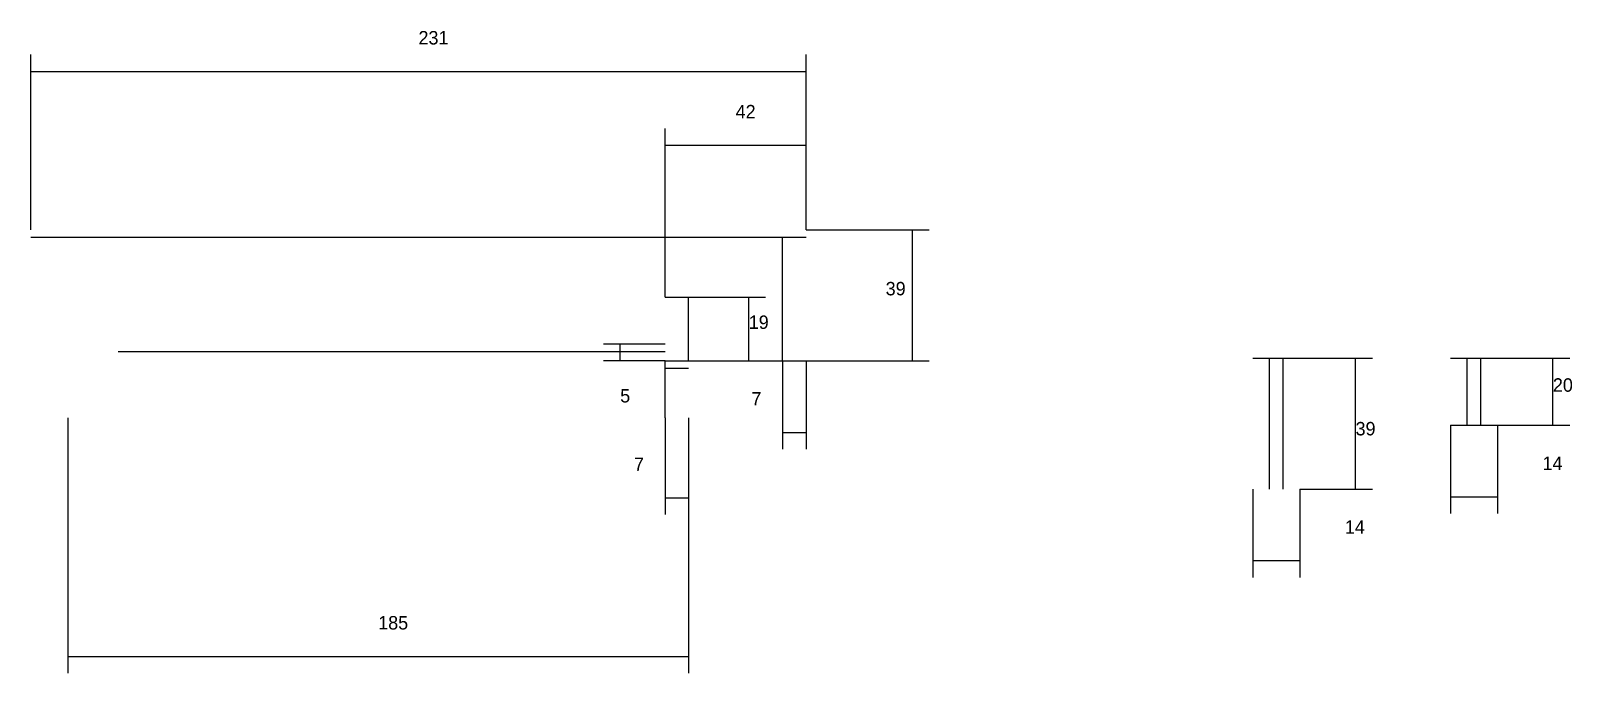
# Model space of a CAD drawing. Header units: metres. Extents: x 926 to 2807, y -5709 to -5516.
# Drawn here: x 926.3 to 1385.5, y -5707 to -5515.7 of the extents above; entities that cross this region are included whole.
import ezdxf

# ---------------------------------------------------------------- set-up
doc = ezdxf.new("R2010")
doc.units = ezdxf.units.M
for name, color, linetype in [('COTA', 241, 'Continuous'), ('Painéis', 200, 'Continuous'), ('SARR_2.2x7', 40, 'Continuous'), ('SARR_EDITAR', 141, 'Continuous')]:
    doc.layers.add(name, color=color, linetype=linetype)

msp = doc.modelspace()

# ---------------------------------------------------------------- texts
at = {"layer": 'COTA'}
for s, p in [('231', (1041.8, -5519.8)), ('42', (1136.3, -5541.8)), ('39', (1181, -5594.5)), ('19', (1140.2, -5604.5)), ('20', (1379.8, -5623.2)), ('5', (1101.9, -5626.4)), ('7', (1141, -5627.3)), ('39', (1321, -5636.2)), ('7', (1106, -5646.8)), ('14', (1376.7, -5646.5)), ('14', (1317.8, -5665.5)), ('185', (1029.8, -5694))]:
    msp.add_text(s, height=4, dxfattribs=at).set_placement(p)

# ---------------------------------------------------------------- linework, layer by layer
at = {"layer": 'COTA'}
for p, q in [((926.3, -5575), (926.3, -5522.8)), ((1157.3, -5575), (1157.3, -5522.8)), ((926.3, -5527.8), (1157.3, -5527.8)), ((1115.3, -5595), (1115.3, -5544.8)), ((1157.3, -5575), (1157.3, -5544.8)), ((1115.3, -5549.8), (1157.3, -5549.8)), ((1157.3, -5575), (1194, -5575)), ((1189, -5614), (1189, -5575)), ((1115.3, -5595), (1145.2, -5595)), ((1140.2, -5614), (1140.2, -5595)), ((1115.3, -5609), (1096.9, -5609)), ((1101.9, -5614), (1101.9, -5609)), ((1115.3, -5614), (1096.9, -5614)), ((1122.3, -5614), (1145.2, -5614)), ((1150.3, -5614), (1150.3, -5640.3)), ((1157.3, -5614), (1194, -5614)), ((1157.3, -5614), (1157.3, -5640.3)), ((1304.4, -5613.2), (1326, -5613.2)), ((1321, -5652.2), (1321, -5613.2)), ((1363.3, -5613.2), (1384.8, -5613.2)), ((1379.8, -5633.2), (1379.8, -5613.2)), ((937.3, -5631), (937.3, -5707)), ((1115.3, -5631), (1115.3, -5659.8)), ((1122.3, -5631), (1122.3, -5659.8)), ((1122.3, -5631), (1122.3, -5707)), ((1349.3, -5633.2), (1349.3, -5659.5)), ((1363.3, -5633.2), (1384.8, -5633.2)), ((1363.3, -5633.2), (1363.3, -5659.5)), ((1150.3, -5635.3), (1157.3, -5635.3)), ((1290.4, -5652.2), (1290.4, -5678.5)), ((1304.4, -5652.2), (1326, -5652.2)), ((1304.4, -5652.2), (1304.4, -5678.5)), ((1115.3, -5654.8), (1122.3, -5654.8)), ((1349.3, -5654.5), (1363.3, -5654.5)), ((1290.4, -5673.5), (1304.4, -5673.5)), ((937.3, -5702), (1122.3, -5702))]:
    msp.add_line(p, q, dxfattribs=at)
at = {"layer": 'Painéis'}
for p, q in [((1115.3, -5614), (1157.3, -5614)), ((1290.4, -5613.2), (1304.4, -5613.2)), ((1349.3, -5613.2), (1363.3, -5613.2)), ((1349.3, -5633.2), (1363.3, -5633.2))]:
    msp.add_line(p, q, dxfattribs=at)
at = {"layer": 'SARR_2.2x7'}
for p, q in [((926.3, -5577.2), (1157.3, -5577.2)), ((1150.3, -5614), (1150.3, -5577.2)), ((1115.3, -5595), (1122.3, -5595)), ((1122.3, -5614), (1122.3, -5595)), ((952.3, -5611.2), (1115.3, -5611.2)), ((1115.3, -5631), (1115.3, -5614)), ((1115.3, -5616.2), (1122.3, -5616.2))]:
    msp.add_line(p, q, dxfattribs=at)
at = {"layer": 'SARR_EDITAR'}
for p, q in [((1295.4, -5652.2), (1295.4, -5613.2)), ((1299.4, -5652.2), (1299.4, -5613.2)), ((1354.3, -5633.2), (1354.3, -5613.2)), ((1358.3, -5633.2), (1358.3, -5613.2))]:
    msp.add_line(p, q, dxfattribs=at)

msp.set_redraw_order([(e.dxf.handle, doc.entitydb.next_handle()) for e in msp.query("TEXT MTEXT ATTDEF DIMENSION ARC_DIMENSION")])  # texts and dimensions are drawn at this point

doc.saveas('drawing.dxf')
